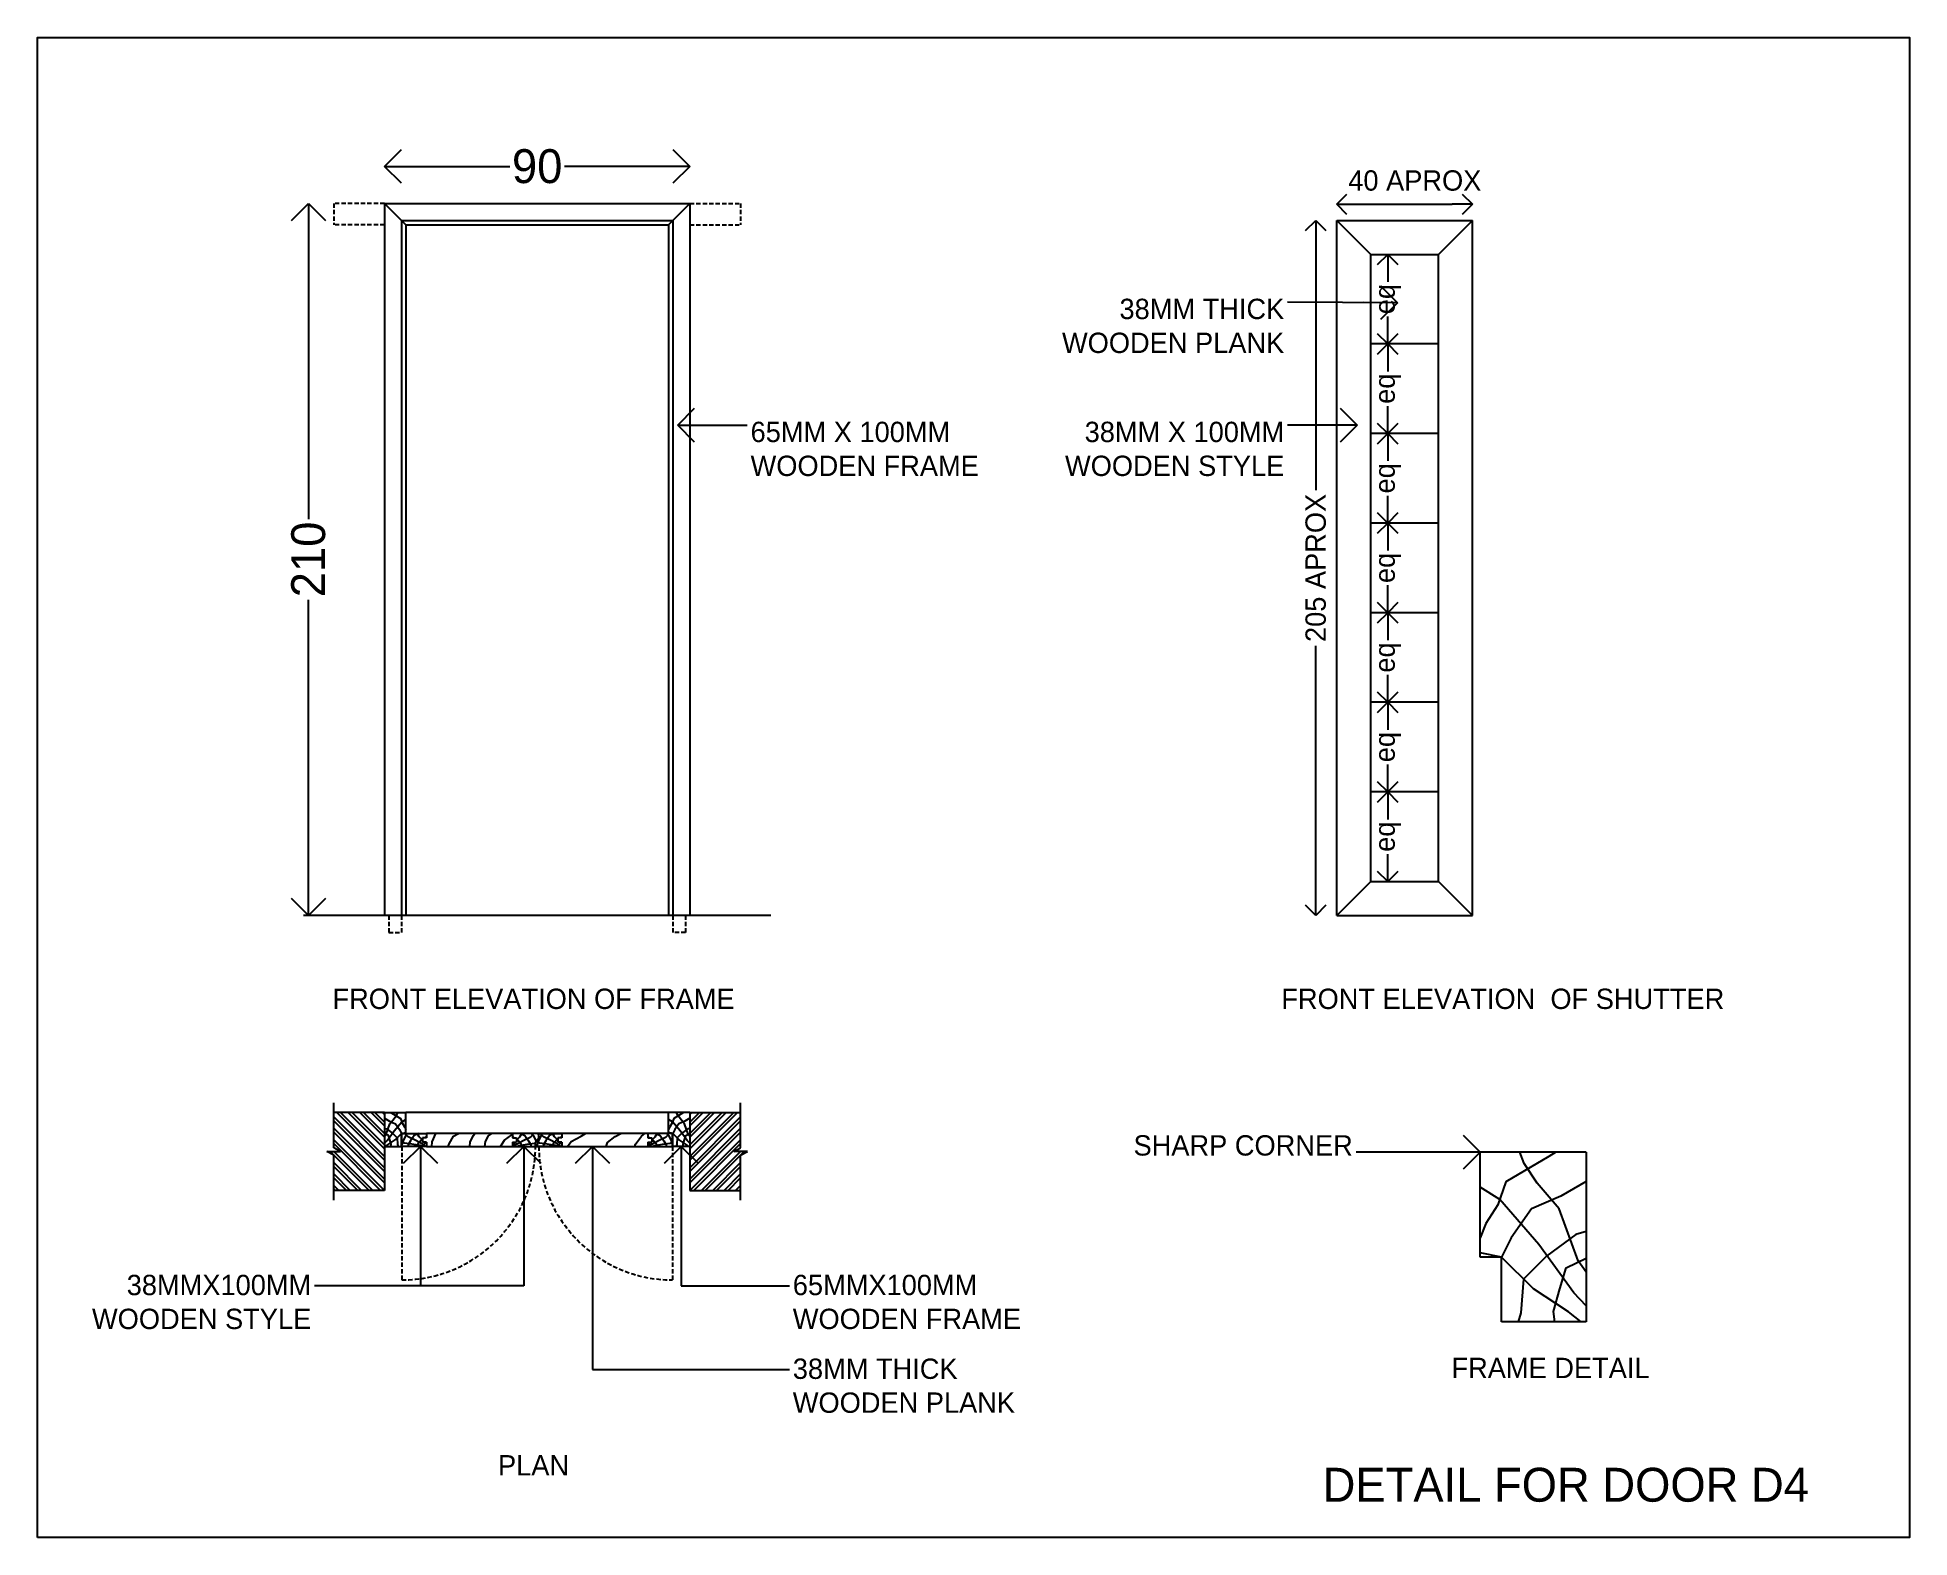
# Model space of a CAD drawing. Header units: metres. Extents: x -16 to 65907, y -5261 to 15511.
# Drawn here: x 36282 to 36834, y 8666 to 9108 of the extents above; entities that cross this region are included whole.
import ezdxf

# ---------------------------------------------------------------- set-up
doc = ezdxf.new("R2010")
doc.units = ezdxf.units.M
doc.header["$PDMODE"] = 67
doc.header["$PDSIZE"] = -5
doc.linetypes.add('DASHED', pattern=[19.049999999999997, 12.7, -6.35])
doc.layers.get('0').update_dxf_attribs({"color": 6})
for name, color, linetype in [('BC-FORMAT', 7, 'Continuous'), ('BC-GREYCOLOR', 8, 'Continuous'), ('BC-HATCH', 8, 'Continuous'), ('BC-JOINERY', 93, 'Continuous'), ('BC-TEXT', 7, 'Continuous'), ('BC-WHITECOLOR', 7, 'Continuous')]:
    doc.layers.add(name, color=color, linetype=linetype)
doc.styles.add('BC-1IN10-3', font='FreeSans.ttf', dxfattribs={"height": 6})
doc.styles.add('BC-1IN25-2', font='FreeSans.ttf', dxfattribs={"height": 10})
doc.styles.add('BC-1IN50-1', font='FreeSans.ttf', dxfattribs={"height": 10})
doc.dimstyles.new('BC-1IN10-3', dxfattribs={"dimtxt": 6, "dimasz": 6, "dimexe": 0.18, "dimexo": 0.0625, "dimgap": 1, "dimtad": 0, "dimtoh": 1, "dimzin": 12, "dimdsep": 46, "dimtxsty": 'BC-1IN10-3', "dimblk": 'OPEN90', "dimcen": 0.09, "dimse1": 1, "dimse2": 1, "dimclrd": 256, "dimclre": 256, "dimclrt": 7, "dimadec": 0, "dimazin": 0, "dimtfac": 1, "dimtdec": 1, "dimtofl": 0, "dimtmove": 1, "dimatfit": 3, "dimldrblk": 'OPEN90', "dimfxl": 1, "dimtolj": 1, "dimtzin": 0, "dimlwd": -3, "dimarcsym": 0})
doc.dimstyles.new('BC-1IN25-2', dxfattribs={"dimtxt": 10, "dimasz": 10, "dimexe": 0.18, "dimexo": 0.0625, "dimgap": 1, "dimtad": 0, "dimtoh": 1, "dimzin": 12, "dimdsep": 46, "dimtxsty": 'BC-1IN25-2', "dimblk": 'OPEN90', "dimcen": 0.09, "dimse1": 1, "dimse2": 1, "dimclrd": 256, "dimclre": 256, "dimclrt": 7, "dimadec": 0, "dimazin": 0, "dimtfac": 1, "dimtdec": 1, "dimtofl": 0, "dimtmove": 1, "dimatfit": 3, "dimldrblk": 'OPEN90', "dimfxl": 1, "dimtolj": 1, "dimtzin": 0, "dimlwd": -1, "dimarcsym": 0})

msp = doc.modelspace()

# ---------------------------------------------------------------- texts
at = {"layer": 'BC-TEXT', "color": 7, "char_height": 6, "style": 'BC-1IN10-3'}
for s, insert, width, attachment_point in [('{38MM THICK WOODEN PLANK }', (36649.84977780966, 9030.9540796596), 74.549987362916, 3), ('{65MM X 100MM WOODEN FRAME}', (36492.495160442, 8994.671467846012), 76.60857526722975, 1), ('{38MM X 100MM WOODEN STYLE}', (36649.84977780966, 8994.671467846112), 76.60857526722975, 3), ('{SHARP CORNER}', (36670.04787113394, 8784.21547572714), 61.7549510621984, 3), ('{38MMX100MM WOODEN STYLE}', (36362.94598788379, 8743.040471422626), 84.47936146201391, 3), ('{65MMX100MM WOODEN FRAME}', (36504.94023827487, 8743.040471422624), 84.47936146201522, 1), ('{38MM THICK WOODEN PLANK }', (36504.94023827488, 8718.33741657089), 84.47936146201391, 1)]:
    msp.add_mtext(s, dxfattribs=dict(at, insert=insert, width=width, attachment_point=attachment_point))
at = {"layer": 'BC-TEXT', "attachment_point": 5, "style": 'BC-1IN10-3'}
for s, insert, char_height, width in [('{\\pxqc;FRONT ELEVATION OF FRAME}', (36428.5073977275, 8824.411827048534), 6, 133.9242139362177), ('{\\pxqc;FRONT ELEVATION  OF SHUTTER}', (36714.28038228214, 8824.411827048534), 6, 133.924213936225), ('{\\pxqc;FRAME DETAIL}', (36728.36034730059, 8715.57476275941), 6, 133.924213936225), ('{\\pxqc;PLAN}', (36428.5073977275, 8686.854329633985), 6, 133.924213936225), ('{\\pxqc;DETAIL FOR DOOR D4}', (36732.86576479622, 8681.045798461853), 10, 258.4954414847816)]:
    msp.add_mtext(s, dxfattribs=dict(at, insert=insert, char_height=char_height, width=width))

# ---------------------------------------------------------------- blocks, each defined once
blk = doc.blocks.new('_OPEN90')
at = {"color": 0, "linetype": 'ByBlock'}
for p, q in [((0, 0), (-1, 0)), ((-0.5, 0.5), (0, 0)), ((0, 0), (-0.5, -0.5))]:
    blk.add_line(p, q, dxfattribs=at)
blk = doc.blocks.new('*D994')
at = {"layer": 'BC-WHITECOLOR', "lineweight": -3}
blk.add_line((36671.34159833731, 9058.826476733262), (36699.34159833731, 9058.826476733262), dxfattribs=at)
at = {"layer": 'Defpoints', "color": 0}
for p in [(36705.34159833731, 9058.826476733262), (36665.34159833731, 9054.05343673298), (36705.34159833731, 9054.05343673298)]:
    blk.add_point(p, dxfattribs=at)
at = {"layer": 'BC-WHITECOLOR', "lineweight": -3, "xscale": 6, "yscale": 6, "zscale": 6, "rotation": 180}
blk.add_blockref('_OPEN90', (36665.34159833731, 9058.826476733262), dxfattribs=at)
at = {"layer": 'BC-WHITECOLOR', "lineweight": -3, "xscale": 6, "yscale": 6, "zscale": 6}
blk.add_blockref('_OPEN90', (36705.34159833731, 9058.826476733262), dxfattribs=at)
at = {"layer": 'BC-WHITECOLOR', "color": 7, "insert": (36688.34159833731, 9065.794542576885), "char_height": 6, "attachment_point": 5, "style": 'BC-1IN10-3'}
blk.add_mtext('\\A1;{40 APROX}', dxfattribs=at)
blk = doc.blocks.new('*D995')
at = {"layer": 'BC-WHITECOLOR', "lineweight": -3}
for p, q in [((36659.13809266071, 9048.05343673298), (36659.13809266071, 8974.532860601292)), ((36659.13809266071, 8855.05343673298), (36659.13809266071, 8928.574012864672))]:
    blk.add_line(p, q, dxfattribs=at)
at = {"layer": 'Defpoints', "color": 0}
for p in [(36659.13809266071, 9054.05343673298), (36665.34159833731, 9054.05343673298), (36665.34159833731, 8849.05343673298)]:
    blk.add_point(p, dxfattribs=at)
at = {"layer": 'BC-WHITECOLOR', "lineweight": -3, "xscale": 6, "yscale": 6, "zscale": 6}
for p, rotation in [((36659.13809266071, 9054.05343673298), 90), ((36659.13809266071, 8849.05343673298), 270)]:
    blk.add_blockref('_OPEN90', p, dxfattribs=dict(at, rotation=rotation))
at = {"layer": 'BC-WHITECOLOR', "color": 7, "insert": (36659.13809266071, 8951.55343673298), "char_height": 6, "attachment_point": 5, "rotation": 90, "style": 'BC-1IN10-3'}
blk.add_mtext('\\A1;{205 APROX}', dxfattribs=at)
blk = doc.blocks.new('*D996')
at = {"layer": 'BC-WHITECOLOR', "lineweight": -3}
for p, q in [((36680.34159833731, 8879.482008161553), (36680.34159833731, 8877.391179237391)), ((36680.34159833731, 8865.05343673298), (36680.34159833731, 8867.144265657138))]:
    blk.add_line(p, q, dxfattribs=at)
at = {"layer": 'Defpoints', "color": 0}
for p in [(36680.34159833731, 8885.482008161553), (36680.34159833731, 8885.482008161553), (36670.34159833731, 8859.05343673298)]:
    blk.add_point(p, dxfattribs=at)
at = {"layer": 'BC-WHITECOLOR', "lineweight": -3, "xscale": 6, "yscale": 6, "zscale": 6}
for p, rotation in [((36680.34159833731, 8885.482008161553), 90), ((36680.34159833731, 8859.05343673298), 270)]:
    blk.add_blockref('_OPEN90', p, dxfattribs=dict(at, rotation=rotation))
at = {"layer": 'BC-WHITECOLOR', "color": 7, "insert": (36680.34159833731, 8872.267722447266), "char_height": 6, "attachment_point": 5, "rotation": 90, "style": 'BC-1IN10-3'}
blk.add_mtext('\\A1;{eq}', dxfattribs=at)
blk = doc.blocks.new('*D997')
at = {"layer": 'BC-WHITECOLOR', "lineweight": -3}
for p, q in [((36680.34159833731, 8905.910579590125), (36680.34159833731, 8903.819750665964)), ((36680.34159833731, 8891.482008161553), (36680.34159833731, 8893.57283708571))]:
    blk.add_line(p, q, dxfattribs=at)
at = {"layer": 'Defpoints', "color": 0}
for p in [(36680.34159833731, 8911.910579590125), (36680.34159833731, 8911.910579590125), (36680.34159833731, 8885.482008161553)]:
    blk.add_point(p, dxfattribs=at)
at = {"layer": 'BC-WHITECOLOR', "lineweight": -3, "xscale": 6, "yscale": 6, "zscale": 6}
for p, rotation in [((36680.34159833731, 8911.910579590125), 90), ((36680.34159833731, 8885.482008161553), 270)]:
    blk.add_blockref('_OPEN90', p, dxfattribs=dict(at, rotation=rotation))
at = {"layer": 'BC-WHITECOLOR', "color": 7, "insert": (36680.34159833731, 8898.696293875839), "char_height": 6, "attachment_point": 5, "rotation": 90, "style": 'BC-1IN10-3'}
blk.add_mtext('\\A1;{eq}', dxfattribs=at)
blk = doc.blocks.new('*D998')
at = {"layer": 'BC-WHITECOLOR', "lineweight": -3}
for p, q in [((36680.34159833731, 8932.339151018696), (36680.34159833731, 8930.248322094536)), ((36680.34159833731, 8917.910579590125), (36680.34159833731, 8920.001408514283))]:
    blk.add_line(p, q, dxfattribs=at)
at = {"layer": 'Defpoints', "color": 0}
for p in [(36680.34159833731, 8938.339151018696), (36680.34159833731, 8938.339151018696), (36680.34159833731, 8911.910579590125)]:
    blk.add_point(p, dxfattribs=at)
at = {"layer": 'BC-WHITECOLOR', "lineweight": -3, "xscale": 6, "yscale": 6, "zscale": 6}
for p, rotation in [((36680.34159833731, 8938.339151018696), 90), ((36680.34159833731, 8911.910579590125), 270)]:
    blk.add_blockref('_OPEN90', p, dxfattribs=dict(at, rotation=rotation))
at = {"layer": 'BC-WHITECOLOR', "color": 7, "insert": (36680.34159833731, 8925.12486530441), "char_height": 6, "attachment_point": 5, "rotation": 90, "style": 'BC-1IN10-3'}
blk.add_mtext('\\A1;{eq}', dxfattribs=at)
blk = doc.blocks.new('*D999')
at = {"layer": 'BC-WHITECOLOR', "lineweight": -3}
for p, q in [((36680.34159833731, 8958.767722447266), (36680.34159833731, 8956.676893523108)), ((36680.34159833731, 8944.339151018696), (36680.34159833731, 8946.429979942855))]:
    blk.add_line(p, q, dxfattribs=at)
at = {"layer": 'Defpoints', "color": 0}
for p in [(36680.34159833731, 8964.767722447266), (36680.34159833731, 8964.767722447266), (36680.34159833731, 8938.339151018696)]:
    blk.add_point(p, dxfattribs=at)
at = {"layer": 'BC-WHITECOLOR', "lineweight": -3, "xscale": 6, "yscale": 6, "zscale": 6}
for p, rotation in [((36680.34159833731, 8964.767722447266), 90), ((36680.34159833731, 8938.339151018696), 270)]:
    blk.add_blockref('_OPEN90', p, dxfattribs=dict(at, rotation=rotation))
at = {"layer": 'BC-WHITECOLOR', "color": 7, "insert": (36680.34159833731, 8951.553436732982), "char_height": 6, "attachment_point": 5, "rotation": 90, "style": 'BC-1IN10-3'}
blk.add_mtext('\\A1;{eq}', dxfattribs=at)
blk = doc.blocks.new('*D1000')
at = {"layer": 'BC-WHITECOLOR', "lineweight": -3}
for p, q in [((36680.34159833731, 8985.196293875839), (36680.34159833731, 8983.105464951681)), ((36680.34159833731, 8970.767722447266), (36680.34159833731, 8972.858551371428))]:
    blk.add_line(p, q, dxfattribs=at)
at = {"layer": 'Defpoints', "color": 0}
for p in [(36680.34159833731, 8991.196293875839), (36680.34159833731, 8991.196293875839), (36680.34159833731, 8964.767722447266)]:
    blk.add_point(p, dxfattribs=at)
at = {"layer": 'BC-WHITECOLOR', "lineweight": -3, "xscale": 6, "yscale": 6, "zscale": 6}
for p, rotation in [((36680.34159833731, 8991.196293875839), 90), ((36680.34159833731, 8964.767722447266), 270)]:
    blk.add_blockref('_OPEN90', p, dxfattribs=dict(at, rotation=rotation))
at = {"layer": 'BC-WHITECOLOR', "color": 7, "insert": (36680.34159833731, 8977.982008161553), "char_height": 6, "attachment_point": 5, "rotation": 90, "style": 'BC-1IN10-3'}
blk.add_mtext('\\A1;{eq}', dxfattribs=at)
blk = doc.blocks.new('*D1001')
at = {"layer": 'BC-WHITECOLOR', "lineweight": -3}
for p, q in [((36680.34159833731, 9011.62486530441), (36680.34159833731, 9009.53403638025)), ((36680.34159833731, 8997.196293875839), (36680.34159833731, 8999.287122799997))]:
    blk.add_line(p, q, dxfattribs=at)
at = {"layer": 'Defpoints', "color": 0}
for p in [(36680.34159833731, 9017.62486530441), (36680.34159833731, 9017.62486530441), (36680.34159833731, 8991.196293875839)]:
    blk.add_point(p, dxfattribs=at)
at = {"layer": 'BC-WHITECOLOR', "lineweight": -3, "xscale": 6, "yscale": 6, "zscale": 6}
for p, rotation in [((36680.34159833731, 9017.62486530441), 90), ((36680.34159833731, 8991.196293875839), 270)]:
    blk.add_blockref('_OPEN90', p, dxfattribs=dict(at, rotation=rotation))
at = {"layer": 'BC-WHITECOLOR', "color": 7, "insert": (36680.34159833731, 9004.410579590123), "char_height": 6, "attachment_point": 5, "rotation": 90, "style": 'BC-1IN10-3'}
blk.add_mtext('\\A1;{eq}', dxfattribs=at)
blk = doc.blocks.new('*D1002')
at = {"layer": 'BC-WHITECOLOR', "lineweight": -3}
for p, q in [((36680.34159833731, 9038.05343673298), (36680.34159833731, 9035.962607808822)), ((36680.34159833731, 9023.62486530441), (36680.34159833731, 9025.71569422857))]:
    blk.add_line(p, q, dxfattribs=at)
at = {"layer": 'Defpoints', "color": 0}
for p in [(36680.34159833731, 9044.05343673298), (36680.34159833731, 9044.05343673298), (36680.34159833731, 9017.62486530441)]:
    blk.add_point(p, dxfattribs=at)
at = {"layer": 'BC-WHITECOLOR', "lineweight": -3, "xscale": 6, "yscale": 6, "zscale": 6}
for p, rotation in [((36680.34159833731, 9044.05343673298), 90), ((36680.34159833731, 9017.62486530441), 270)]:
    blk.add_blockref('_OPEN90', p, dxfattribs=dict(at, rotation=rotation))
at = {"layer": 'BC-WHITECOLOR', "color": 7, "insert": (36680.34159833731, 9030.839151018696), "char_height": 6, "attachment_point": 5, "rotation": 90, "style": 'BC-1IN10-3'}
blk.add_mtext('\\A1;{eq}', dxfattribs=at)
blk = doc.blocks.new('*D1003')
at = {"layer": 'BC-HATCH', "color": 8, "lineweight": -3}
for p, q in [((36394.56861378267, 9069.998244441063), (36421.5384354562, 9069.998244441063)), ((36464.56861378267, 9069.998244441063), (36437.59879210914, 9069.998244441063))]:
    blk.add_line(p, q, dxfattribs=at)
at = {"layer": 'Defpoints', "color": 0}
for p in [(36474.56861378267, 9069.998244441063), (36384.56861378267, 9059.053436732978), (36474.56861378267, 9059.053436732982)]:
    blk.add_point(p, dxfattribs=at)
at = {"layer": 'BC-HATCH', "color": 8, "lineweight": -3, "xscale": 10, "yscale": 10, "zscale": 10, "rotation": 180}
blk.add_blockref('_OPEN90', (36384.56861378267, 9069.998244441063), dxfattribs=at)
at = {"layer": 'BC-HATCH', "color": 8, "lineweight": -3, "xscale": 10, "yscale": 10, "zscale": 10}
blk.add_blockref('_OPEN90', (36474.56861378267, 9069.998244441063), dxfattribs=at)
at = {"layer": 'BC-HATCH', "color": 7, "insert": (36429.56861378267, 9069.998244441063), "char_height": 10, "attachment_point": 5, "style": 'BC-1IN50-1'}
blk.add_mtext('\\A1;90', dxfattribs=at)
blk = doc.blocks.new('*D1004')
at = {"layer": 'BC-HATCH', "color": 8, "lineweight": -3}
for p, q in [((36362.11514436724, 9049.053436732978), (36362.11514436724, 8965.924492974405)), ((36362.11514436724, 8859.05343673298), (36362.11514436724, 8942.182380491551))]:
    blk.add_line(p, q, dxfattribs=at)
at = {"layer": 'Defpoints', "color": 0}
for p in [(36384.56861378267, 9059.053436732978), (36362.11514436724, 8849.05343673298), (36384.56861378267, 8849.05343673298)]:
    blk.add_point(p, dxfattribs=at)
at = {"layer": 'BC-HATCH', "color": 8, "lineweight": -3, "xscale": 10, "yscale": 10, "zscale": 10}
for p, rotation in [((36362.11514436724, 9059.053436732978), 90), ((36362.11514436724, 8849.05343673298), 270)]:
    blk.add_blockref('_OPEN90', p, dxfattribs=dict(at, rotation=rotation))
at = {"layer": 'BC-HATCH', "color": 7, "insert": (36362.11514436724, 8954.053436732978), "char_height": 10, "attachment_point": 5, "rotation": 90, "style": 'BC-1IN50-1'}
blk.add_mtext('\\A1;210', dxfattribs=at)

# ---------------------------------------------------------------- dimensions: what is measured, and where the dimension line sits
at = {"layer": 'BC-HATCH'}
dim = msp.add_linear_dim(base=(36474.56861378267, 9069.998244441063), p1=(36384.56861378267, 9059.053436732978), p2=(36474.56861378267, 9059.053436732982), dimstyle='BC-1IN10-3', override={"dimtxt": 10, "dimasz": 10, "dimtoh": 0, "dimdec": 1, "dimlfac": 1, "dimtxsty": 'BC-1IN50-1', "dimclrd": 8, "dimtdec": 0}, dxfattribs=at)
dim.commit()
dim.dimension.update_dxf_attribs({"geometry": '*D1003', "text_midpoint": (36429.56861378267, 9069.998244441063)})
dim = msp.add_linear_dim(base=(36362.11514436724, 8849.05343673298), p1=(36384.56861378267, 9059.053436732978), p2=(36384.56861378267, 8849.05343673298), angle=90, dimstyle='BC-1IN10-3', override={"dimtxt": 10, "dimasz": 10, "dimtoh": 0, "dimdec": 1, "dimlfac": 1, "dimtxsty": 'BC-1IN50-1', "dimclrd": 8, "dimtdec": 0}, dxfattribs=at)
dim.commit()
dim.dimension.update_dxf_attribs({"geometry": '*D1004', "text_midpoint": (36362.11514436724, 8954.053436732978)})
at = {"layer": 'BC-WHITECOLOR'}
dim = msp.add_linear_dim(base=(36705.34159833731, 9058.826476733262), p1=(36665.34159833731, 9054.05343673298), p2=(36705.34159833731, 9054.05343673298), text='{<> APROX}', dimstyle='BC-1IN10-3', dxfattribs=at)
dim.commit()
dim.dimension.update_dxf_attribs({"geometry": '*D994', "text_midpoint": (36688.34159833731, 9065.794542576885)})
for base, p1, p2, text, picture, middle in [((36659.13809266071, 9054.05343673298), (36665.34159833731, 8849.05343673298), (36665.34159833731, 9054.05343673298), '{<> APROX}', '*D995', (36659.13809266071, 8951.55343673298)), ((36680.34159833731, 9044.05343673298), (36680.34159833731, 9017.62486530441), (36680.34159833731, 9044.05343673298), '{eq}', '*D1002', (36680.34159833731, 9030.839151018696)), ((36680.34159833731, 9017.62486530441), (36680.34159833731, 8991.196293875839), (36680.34159833731, 9017.62486530441), '{eq}', '*D1001', (36680.34159833731, 9004.410579590123)), ((36680.34159833731, 8991.196293875839), (36680.34159833731, 8964.767722447266), (36680.34159833731, 8991.196293875839), '{eq}', '*D1000', (36680.34159833731, 8977.982008161553)), ((36680.34159833731, 8964.767722447266), (36680.34159833731, 8938.339151018696), (36680.34159833731, 8964.767722447266), '{eq}', '*D999', (36680.34159833731, 8951.553436732982)), ((36680.34159833731, 8938.339151018696), (36680.34159833731, 8911.910579590125), (36680.34159833731, 8938.339151018696), '{eq}', '*D998', (36680.34159833731, 8925.12486530441)), ((36680.34159833731, 8911.910579590125), (36680.34159833731, 8885.482008161553), (36680.34159833731, 8911.910579590125), '{eq}', '*D997', (36680.34159833731, 8898.696293875839)), ((36680.34159833731, 8885.482008161553), (36670.34159833731, 8859.05343673298), (36680.34159833731, 8885.482008161553), '{eq}', '*D996', (36680.34159833731, 8872.267722447266))]:
    dim = msp.add_linear_dim(base=base, p1=p1, p2=p2, angle=90, text=text, dimstyle='BC-1IN10-3', dxfattribs=at)
    dim.commit()
    dim.dimension.update_dxf_attribs({"geometry": picture, "text_midpoint": middle})

# ---------------------------------------------------------------- hatches: boundary and pattern name
at = {"layer": 'BC-GREYCOLOR'}
h = msp.add_hatch(dxfattribs=at)
h.set_pattern_fill('ANSI32', color=256, scale=0.25, angle=180, style=0)
h.set_pattern_definition([(135, (70474.99090478905, 21.98809101894949), (1.683798022700466, 1.683798022700467), []), (135, (70473.86837228906, 21.98809101894949), (1.683798022700466, 1.683798022700467), [])])
h.paths.add_polyline_path([(36369.56861378267, 8780.496840793096), (36369.56861378267, 8790.929622691561), (36384.56861378267, 8790.929622691561), (36384.56861378267, 8778.429622691561), (36384.56861378267, 8767.929622691561), (36369.56861378267, 8767.929622691561), (36369.56861378267, 8778.362404590029), (36367.54844410349, 8779.429622691561), (36371.58878346185, 8779.429622691561)])
h = msp.add_hatch(dxfattribs=at)
h.set_pattern_fill('ANSI32', color=256, scale=0.25, style=0)
h.set_pattern_definition([(45, (2384.146322776287, 21.98809101894949), (-1.683798022700466, 1.683798022700467), []), (45, (2385.268855276287, 21.98809101894949), (-1.683798022700466, 1.683798022700467), [])])
h.paths.add_polyline_path([(36489.56861378267, 8780.496840793096), (36489.56861378267, 8790.929622691561), (36474.56861378267, 8790.929622691561), (36474.56861378267, 8778.429622691561), (36474.56861378267, 8767.929622691561), (36489.56861378267, 8767.929622691561), (36489.56861378267, 8778.362404590029), (36491.58878346185, 8779.429622691561), (36487.54844410349, 8779.429622691561)])

# ---------------------------------------------------------------- linework, layer by layer
at = {"layer": 'BC-FORMAT'}
for p, q in [((36665.34159833731, 8849.05343673298), (36665.34159833731, 9054.05343673298)), ((36665.34159833731, 9054.05343673298), (36705.34159833731, 9054.05343673298)), ((36705.34159833731, 8849.05343673298), (36705.34159833731, 9054.05343673298)), ((36675.34159833731, 9044.05343673298), (36695.34159833731, 9044.05343673298)), ((36675.34159833731, 8859.05343673298), (36675.34159833731, 9044.05343673298)), ((36695.34159833731, 8859.05343673298), (36695.34159833731, 9044.05343673298)), ((36675.34159833731, 8859.05343673298), (36695.34159833731, 8859.05343673298)), ((36665.34159833731, 8849.05343673298), (36705.34159833731, 8849.05343673298))]:
    msp.add_line(p, q, dxfattribs=at)
at = {"layer": 'BC-GREYCOLOR', "linetype": 'DASHED', "ltscale": 0.1}
for p, q in [((36369.56861378267, 9059.053436732982), (36369.56861378267, 9052.803436732982)), ((36384.56861378267, 9059.053436732978), (36369.56861378267, 9059.053436732982)), ((36474.56861378267, 9059.053436732982), (36489.56861378267, 9059.053436732982)), ((36489.56861378267, 9059.053436732982), (36489.56861378267, 9052.803436732982)), ((36384.56861378267, 9052.803436732978), (36369.56861378267, 9052.803436732982)), ((36474.56861378267, 9052.803436732982), (36489.56861378267, 9052.803436732982)), ((36385.81861378275, 8849.05343673296), (36385.81861378275, 8844.05343673296)), ((36389.56861378275, 8849.053436732962), (36389.56861378275, 8844.053436732962)), ((36469.56861378267, 8849.05343673298), (36469.56861378267, 8844.05343673298)), ((36473.31861378267, 8849.05343673298), (36473.31861378267, 8844.05343673298)), ((36385.81861378275, 8844.05343673296), (36389.56861378275, 8844.053436732962)), ((36473.31861378267, 8844.05343673298), (36469.56861378267, 8844.05343673298)), ((36389.66861378267, 8780.929622691563), (36389.66861378268, 8741.529622691562)), ((36469.46861378267, 8780.929622691563), (36469.46861378266, 8741.529622691562))]:
    msp.add_line(p, q, dxfattribs=at)
for centre, start, end in [((36389.66861378267, 8780.92962269156), 270.0000000000211, 2.645188218329763e-12), ((36469.46861378267, 8780.92962269156), 179.9999999999974, 269.9999999999788)]:
    msp.add_arc(centre, 39.39999999999782, start, end, dxfattribs=at)
at = {"layer": 'BC-HATCH'}
for p, q in [((36390.81861378267, 9052.803436732978), (36384.56861378267, 9059.053436732978)), ((36468.31861378267, 9052.803436732982), (36474.56861378267, 9059.053436732982)), ((36389.56861378267, 9054.053436732978), (36469.56861378267, 9054.053436732982)), ((36389.56861378267, 9054.053436732978), (36389.56861378267, 8849.05343673298)), ((36469.56861378267, 9054.053436732982), (36469.56861378267, 8849.05343673298)), ((36468.31861378267, 8790.929622691563), (36390.81861378267, 8790.929622691563))]:
    msp.add_line(p, q, dxfattribs=at)
for points in [[(36384.56861378267, 8783.860038251478), (36385.04586425686, 8784.516257653491), (36386.15106022248, 8787.583176458085), (36387.44966548208, 8789.102820910814), (36388.22330265801, 8790.263276674714), (36388.46879855896, 8790.929622691563)], [(36384.56861378267, 8789.207495541135), (36386.06817052506, 8788.329183734879), (36387.78122427177, 8787.583176458085), (36388.99693983395, 8785.870122711376), (36389.56861378267, 8784.729622691562)], [(36384.56861378267, 8781.857304878302), (36385.29453334912, 8782.637424511937), (36387.36677578466, 8785.483304123409), (36389.66005741333, 8788.135774440896), (36390.81861378267, 8788.859872171737)], [(36386.35916757594, 8790.929622691563), (36386.75891800357, 8790.67772516182), (36389.30086872449, 8789.185710608235), (36389.77057700988, 8787.83184555035), (36390.48961750513, 8786.730407251016), (36390.81861378267, 8785.87730591509)], [(36472.7780599894, 8790.929622691563), (36472.37830956177, 8790.67772516182), (36469.83635884085, 8789.185710608235), (36469.36665055546, 8787.83184555035), (36468.64761006022, 8786.730407251016), (36468.31861378267, 8785.87730591509)], [(36474.56861378267, 8781.857304878302), (36473.84269421622, 8782.637424511937), (36471.77045178068, 8785.483304123409), (36469.47717015201, 8788.135774440896), (36468.31861378267, 8788.859872171737)], [(36474.56861378267, 8789.207495541135), (36473.06905704028, 8788.329183734879), (36471.35600329357, 8787.583176458085), (36470.14028773139, 8785.870122711376), (36469.56861378267, 8784.729622691562)], [(36474.56861378267, 8783.860038251478), (36474.09136330848, 8784.516257653491), (36472.98616734286, 8787.583176458085), (36471.68756208326, 8789.102820910814), (36470.91392490733, 8790.263276674714), (36470.66842900638, 8790.929622691563)], [(36384.56861378267, 8786.24587273718), (36385.18401375257, 8786.063532005359), (36386.88656289551, 8784.82381175564), (36388.25564382717, 8783.435158419497), (36388.416711952, 8781.449338848897), (36388.56829583122, 8780.929622691563)], [(36386.40729328032, 8780.929622691563), (36386.48261901217, 8781.532228546317), (36386.12343032334, 8782.85846370506), (36385.73661173537, 8784.101809166385), (36384.56861378267, 8784.679622691563)], [(36384.85185167044, 8780.929622691563), (36385.59846223967, 8781.504598647178), (36387.67070467521, 8782.85846370506), (36389.56861378267, 8784.729622691562), (36390.81861378267, 8784.981865138152)], [(36391.37847417342, 8784.679622691561), (36390.89094627383, 8784.177208443893), (36390.12703482239, 8782.86158316642), (36389.66861378267, 8781.447580241074)], [(36396.7702712256, 8780.929622691563), (36395.78563816637, 8781.545957888944), (36393.80512699598, 8782.6918250661), (36391.51339264167, 8783.766959701454), (36390.67374269076, 8784.679622691565)], [(36394.5525243237, 8784.679622691563), (36393.32414571174, 8784.148915427173), (36392.2065715513, 8782.53621347414), (36391.65485772527, 8781.616690430745), (36391.47036731382, 8780.929622691563)], [(36395.71861378266, 8783.058592675461), (36395.41782894901, 8782.904022691499), (36394.21537573841, 8781.404492805346), (36394.04982468957, 8780.929622691563)], [(36395.71861378266, 8782.870272995176), (36394.75294305609, 8783.724520176374), (36394.15049377728, 8784.679622691565)], [(36396.96861378266, 8783.700953786572), (36396.44061813832, 8783.429622691563)], [(36398.47428300387, 8780.929622691563), (36398.62596232545, 8782.279568653683), (36399.63931847478, 8784.679622691563)], [(36403.34796831293, 8780.929622691563), (36403.59069090613, 8781.679856161461), (36404.92901414575, 8783.924785466626), (36406.36060198614, 8784.679622691563)], [(36409.71999695314, 8780.929622691563), (36409.8389071403, 8782.237634750358), (36410.80595361022, 8784.171727690193), (36411.22551904614, 8784.679622691563)], [(36414.11965724138, 8780.929622691563), (36414.37790037612, 8782.37578424606), (36415.26205714861, 8784.00594829535), (36416.23149103585, 8784.679622691565)], [(36418.78814891106, 8780.929622691565), (36419.95851922366, 8782.71597737923), (36422.07393337661, 8784.356502640696), (36422.26861378267, 8784.459250632786)], [(36422.26861378267, 8783.700953786572), (36422.79660942702, 8783.429622691563)], [(36422.46695633974, 8780.929622691563), (36423.45158939897, 8781.545957888944), (36425.43210056936, 8782.6918250661), (36427.72383492367, 8783.766959701454), (36428.56348487458, 8784.679622691565)], [(36423.51861378267, 8782.870272995176), (36424.48428450925, 8783.724520176374), (36425.08673378806, 8784.679622691565)], [(36423.51861378267, 8783.058592675461), (36423.81939861633, 8782.904022691499), (36425.02185182692, 8781.404492805346), (36425.18740287577, 8780.929622691563)], [(36424.68470324164, 8784.679622691563), (36425.9130818536, 8784.148915427173), (36427.03065601404, 8782.53621347414), (36427.58236984007, 8781.616690430745), (36427.76686025152, 8780.929622691563)], [(36427.85875339192, 8784.679622691561), (36428.34628129151, 8784.177208443893), (36429.11019274295, 8782.86158316642), (36429.2555349395, 8782.413274137605)], [(36435.55891902243, 8780.929622691565), (36434.90758020657, 8781.206441688306), (36432.53096680211, 8781.602543922385), (36430.25337895616, 8781.857181072863), (36429.20388762091, 8782.34871498937)], [(36431.27847417342, 8784.679622691561), (36430.79094627383, 8784.177208443893), (36430.02703482239, 8782.86158316642), (36429.4006914721, 8780.929622691561)], [(36436.6702712256, 8780.929622691563), (36435.68563816637, 8781.545957888944), (36433.70512699598, 8782.6918250661), (36431.41339264167, 8783.766959701454), (36430.57374269077, 8784.679622691565)], [(36434.4525243237, 8784.679622691563), (36433.22414571174, 8784.148915427173), (36432.1065715513, 8782.53621347414), (36431.55485772527, 8781.616690430745), (36431.37036731382, 8780.929622691563)], [(36435.61861378267, 8783.058592675461), (36435.31782894901, 8782.904022691499), (36434.11537573842, 8781.404492805346), (36433.94982468957, 8780.929622691563)], [(36435.61861378267, 8782.870272995176), (36434.65294305609, 8783.724520176374), (36434.05049377728, 8784.679622691565)], [(36436.86861378267, 8783.700953786572), (36436.34061813833, 8783.429622691563)], [(36438.50127428779, 8780.929622691563), (36439.55847892645, 8782.41377535738), (36442.58049914494, 8783.924785466626), (36443.77565808442, 8784.679622691561)], [(36449.89196009372, 8780.929622691563), (36450.35140827821, 8782.025229900717), (36452.55316586597, 8783.838442031813), (36454.23552718547, 8784.679622691563)], [(36458.34186398176, 8780.929622691563), (36458.59720630295, 8781.593512726648), (36460.36724671664, 8783.967957184033), (36461.32431412332, 8784.679622691563)], [(36462.16861378268, 8783.700953786572), (36462.69660942702, 8783.429622691563)], [(36462.36695633974, 8780.929622691563), (36463.35158939898, 8781.545957888944), (36465.33210056937, 8782.6918250661), (36467.62383492367, 8783.766959701454), (36468.46348487458, 8784.679622691565)], [(36463.41861378268, 8782.870272995176), (36464.38428450925, 8783.724520176374), (36464.98673378806, 8784.679622691565)], [(36463.41861378268, 8783.058592675461), (36463.71939861633, 8782.904022691499), (36464.92185182693, 8781.404492805346), (36465.08740287577, 8780.929622691563)], [(36464.58470324164, 8784.679622691563), (36465.8130818536, 8784.148915427173), (36466.93065601404, 8782.53621347414), (36467.48236984007, 8781.616690430745), (36467.66686025152, 8780.929622691563)], [(36467.75875339192, 8784.679622691561), (36468.24628129151, 8784.177208443893), (36469.01019274295, 8782.86158316642), (36469.46861378267, 8781.447580241074)], [(36474.2853758949, 8780.929622691563), (36473.53876532567, 8781.504598647178), (36471.46652289014, 8782.85846370506), (36469.56861378267, 8784.729622691562), (36468.31861378267, 8784.981865138152)], [(36474.56861378267, 8786.24587273718), (36473.95321381278, 8786.063532005359), (36472.25066466983, 8784.82381175564), (36470.88158373817, 8783.435158419497), (36470.72051561334, 8781.449338848897), (36470.56893173412, 8780.929622691563)], [(36472.72993428502, 8780.929622691563), (36472.65460855317, 8781.532228546317), (36473.013797242, 8782.85846370506), (36473.40061582997, 8784.101809166385), (36474.56861378267, 8784.679622691563)], [(36395.65891902243, 8780.929622691565), (36395.00758020657, 8781.206441688306), (36392.63096680211, 8781.602543922385), (36390.35337895616, 8781.857181072863), (36389.66861378267, 8782.177893875634)], [(36395.95541884456, 8780.929622691565), (36396.30905897568, 8781.687422972544), (36396.93309790516, 8782.179622691565)], [(36396.96861378266, 8781.722113424892), (36396.4827073891, 8782.179622691561)], [(36422.26861378267, 8781.722113424892), (36422.75452017624, 8782.179622691561)], [(36423.28180872078, 8780.929622691565), (36422.92816858966, 8781.687422972544), (36422.30412966018, 8782.179622691565)], [(36423.57830854291, 8780.929622691565), (36424.22964735877, 8781.206441688306), (36426.60626076323, 8781.602543922385), (36428.88384860918, 8781.857181072863), (36429.06861378267, 8781.943716660444)], [(36435.85541884456, 8780.929622691565), (36436.20905897568, 8781.687422972544), (36436.83309790516, 8782.179622691565)], [(36436.86861378267, 8781.722113424892), (36436.3827073891, 8782.179622691561)], [(36462.16861378268, 8781.722113424892), (36462.65452017624, 8782.179622691561)], [(36463.18180872078, 8780.929622691565), (36462.82816858966, 8781.687422972544), (36462.20412966018, 8782.179622691565)], [(36463.47830854291, 8780.929622691565), (36464.12964735877, 8781.206441688306), (36466.50626076324, 8781.602543922385), (36468.78384860919, 8781.857181072863), (36469.46861378267, 8782.177893875634)], [(36729.90170536138, 8779.21547572714), (36727.90295322321, 8777.955988078427), (36715.1931996186, 8770.4959153105), (36712.84465819164, 8763.726590021075), (36709.24945571544, 8758.2193985244), (36707.6044743277, 8753.95389184477)], [(36738.8544743277, 8743.867553526708), (36736.46822195675, 8747.148650536777), (36730.94224212866, 8762.483244559748), (36724.44921583065, 8770.081466823385), (36720.58102995099, 8775.883745642894), (36719.35355044625, 8779.21547572714)], [(36738.8544743277, 8733.853886660834), (36735.22487649546, 8737.754484829004), (36724.86366431776, 8751.983882886363), (36713.39725617442, 8765.2462344738), (36707.6044743277, 8768.866723128003)], [(36738.8544743277, 8770.604839974998), (36731.35669061576, 8766.213280943715), (36722.79142188223, 8762.483244559748), (36716.7128440713, 8753.917975826202), (36713.8544743277, 8748.215475727133)], [(36738.8544743277, 8755.796725955215), (36735.77747447824, 8754.885022296117), (36727.26472876352, 8748.686421047516), (36720.4193241052, 8741.743154366812), (36719.61398348107, 8731.814056513807), (36718.85606408495, 8729.21547572714)], [(36737.43828488886, 8729.21547572714), (36733.7052320427, 8732.090355505212), (36723.34401986504, 8738.859680794621), (36713.8544743277, 8748.215475727133), (36707.6044743277, 8749.476687960085)], [(36729.66107683943, 8729.21547572714), (36729.28444818023, 8732.228505000907), (36731.08039162436, 8738.859680794621), (36733.01448456419, 8745.076408101244), (36738.8544743277, 8747.96547572714)]]:
    msp.add_lwpolyline(points, dxfattribs=at)
at = {"layer": 'BC-JOINERY'}
for p, q in [((36384.56861378267, 8790.929622691563), (36384.56861378267, 8778.429622691563)), ((36384.56861378267, 8790.929622691563), (36390.81861378267, 8790.929622691563)), ((36390.81861378267, 8784.729622691562), (36390.81861378267, 8790.929622691563)), ((36468.31861378267, 8784.729622691562), (36468.31861378267, 8790.929622691563)), ((36474.56861378267, 8790.929622691563), (36468.31861378267, 8790.929622691563)), ((36474.56861378267, 8790.929622691563), (36474.56861378267, 8778.429622691563)), ((36389.56861378267, 8784.729622691562), (36390.81861378267, 8784.729622691562)), ((36389.56861378267, 8780.929622691563), (36389.56861378267, 8784.729622691562)), ((36396.96861378266, 8783.429622691563), (36395.71861378266, 8783.429622691563)), ((36395.71861378266, 8783.429622691563), (36395.71861378266, 8782.179622691563)), ((36462.16861378268, 8784.679622691563), (36396.96861378266, 8784.679622691563)), ((36429.56861378267, 8784.679622691563), (36422.26861378267, 8784.679622691563)), ((36422.26861378267, 8784.679622691563), (36422.26861378267, 8783.429622691563)), ((36422.26861378267, 8783.429622691563), (36423.51861378267, 8783.429622691563)), ((36423.51861378267, 8783.429622691563), (36423.51861378267, 8782.179622691563)), ((36429.06861378267, 8782.179622691563), (36430.06861378267, 8783.429622691563)), ((36429.56861378267, 8784.679622691563), (36436.86861378267, 8784.679622691563)), ((36430.06861378267, 8783.429622691563), (36430.06861378267, 8784.679622691563)), ((36435.61861378267, 8783.429622691563), (36435.61861378267, 8782.179622691563)), ((36436.86861378267, 8783.429622691563), (36435.61861378267, 8783.429622691563)), ((36436.86861378267, 8784.679622691563), (36436.86861378267, 8783.429622691563)), ((36462.16861378268, 8783.429622691563), (36463.41861378268, 8783.429622691563)), ((36463.41861378268, 8783.429622691563), (36463.41861378268, 8782.179622691563)), ((36469.56861378267, 8784.729622691562), (36468.31861378267, 8784.729622691562)), ((36469.56861378267, 8780.929622691563), (36469.56861378267, 8784.729622691562)), ((36384.56861378267, 8780.929622691563), (36389.56861378267, 8780.929622691563)), ((36396.96861378266, 8782.179622691563), (36395.71861378266, 8782.179622691563)), ((36396.96861378266, 8780.929622691563), (36462.16861378268, 8780.929622691563)), ((36422.26861378267, 8782.179622691563), (36423.51861378267, 8782.179622691563)), ((36422.26861378267, 8782.179622691563), (36422.26861378267, 8780.929622691563)), ((36422.26861378267, 8780.929622691563), (36429.06861378267, 8780.929622691563)), ((36429.06861378267, 8780.929622691563), (36429.06861378267, 8782.179622691563)), ((36436.86861378267, 8780.929622691563), (36429.06861378267, 8780.929622691563)), ((36436.86861378267, 8782.179622691563), (36435.61861378267, 8782.179622691563)), ((36436.86861378267, 8782.179622691563), (36436.86861378267, 8780.929622691563)), ((36462.16861378268, 8782.179622691563), (36463.41861378268, 8782.179622691563)), ((36474.56861378267, 8780.929622691563), (36469.56861378267, 8780.929622691563)), ((36707.6044743277, 8748.215475727133), (36707.6044743277, 8779.21547572714)), ((36738.8544743277, 8779.21547572714), (36707.6044743277, 8779.21547572714)), ((36738.8544743277, 8779.21547572714), (36738.8544743277, 8729.21547572714)), ((36713.8544743277, 8748.215475727133), (36707.6044743277, 8748.215475727133)), ((36713.8544743277, 8729.21547572714), (36713.8544743277, 8748.215475727133)), ((36738.8544743277, 8729.21547572714), (36713.8544743277, 8729.21547572714))]:
    msp.add_line(p, q, dxfattribs=at)
for points in [[(36396.96861378266, 8782.179622691563), (36396.96861378266, 8780.929622691563), (36389.66861378267, 8780.929622691563), (36389.66861378267, 8784.679622691563), (36396.96861378266, 8784.679622691563), (36396.96861378266, 8783.429622691563)], [(36462.16861378268, 8782.179622691563), (36462.16861378268, 8780.929622691563), (36469.46861378267, 8780.929622691563), (36469.46861378267, 8784.679622691563), (36462.16861378268, 8784.679622691563), (36462.16861378268, 8783.429622691563)]]:
    msp.add_lwpolyline(points, dxfattribs=at)
at = {"layer": 'BC-WHITECOLOR'}
for p, q in [((36384.56861378267, 9059.053436732978), (36474.56861378267, 9059.053436732982)), ((36384.56861378267, 9059.053436732978), (36384.56861378267, 8849.05343673298)), ((36474.56861378267, 9059.053436732982), (36474.56861378267, 8849.05343673298)), ((36390.81861378267, 9052.803436732978), (36390.81861378267, 8849.05343673298)), ((36390.81861378267, 9052.803436732978), (36468.31861378267, 9052.803436732982)), ((36468.31861378267, 9052.803436732982), (36468.31861378267, 8849.05343673298)), ((36675.34159833731, 9044.05343673298), (36665.34159833731, 9054.05343673298)), ((36695.34159833731, 9044.05343673298), (36705.34159833731, 9054.05343673298)), ((36695.34159833731, 9017.62486530441), (36675.34159833731, 9017.62486530441)), ((36695.34159833731, 8991.196293875839), (36675.34159833731, 8991.196293875839)), ((36695.34159833731, 8964.767722447266), (36675.34159833731, 8964.767722447266)), ((36695.34159833731, 8938.339151018696), (36675.34159833731, 8938.339151018696)), ((36695.34159833731, 8911.910579590125), (36675.34159833731, 8911.910579590125)), ((36695.34159833731, 8885.482008161553), (36675.34159833731, 8885.482008161553)), ((36675.34159833731, 8859.05343673298), (36665.34159833731, 8849.05343673298)), ((36695.34159833731, 8859.05343673298), (36705.34159833731, 8849.05343673298)), ((36498.44859960634, 8849.05343673298), (36360.688627959, 8849.05343673298)), ((36369.56861378267, 8780.496840793096), (36369.56861378267, 8793.804622691563)), ((36489.56861378267, 8780.496840793096), (36489.56861378267, 8793.804622691563)), ((36384.56861378267, 8790.929622691563), (36369.56861378267, 8790.929622691563)), ((36384.56861378267, 8790.929622691563), (36384.56861378267, 8767.929622691563)), ((36474.56861378267, 8790.929622691563), (36489.56861378267, 8790.929622691563)), ((36474.56861378267, 8790.929622691563), (36474.56861378267, 8767.929622691563)), ((36367.54844410349, 8779.429622691563), (36371.58878346185, 8779.429622691563)), ((36369.56861378267, 8778.36240459003), (36367.54844410349, 8779.429622691563)), ((36371.58878346185, 8779.429622691563), (36369.56861378267, 8780.496840793096)), ((36369.56861378267, 8765.054622691563), (36369.56861378267, 8778.36240459003)), ((36487.54844410349, 8779.429622691563), (36489.56861378267, 8780.496840793096)), ((36491.58878346185, 8779.429622691563), (36487.54844410349, 8779.429622691563)), ((36489.56861378267, 8778.36240459003), (36491.58878346185, 8779.429622691563)), ((36489.56861378267, 8765.054622691563), (36489.56861378267, 8778.36240459003)), ((36384.56861378267, 8767.929622691563), (36369.56861378267, 8767.929622691563)), ((36474.56861378267, 8767.929622691563), (36489.56861378267, 8767.929622691563))]:
    msp.add_line(p, q, dxfattribs=at)
at = {"layer": 'Defpoints'}
msp.add_lwpolyline([(36282.22070631193, 8665.534767288547), (36282.22070631193, 9108.034767288547), (36834.22070631193, 9108.034767288547), (36834.22070631193, 8665.534767288547)], close=True, dxfattribs=at)

msp.set_redraw_order([(e.dxf.handle, doc.entitydb.next_handle()) for e in msp.query("TEXT MTEXT ATTDEF DIMENSION ARC_DIMENSION")])  # texts and dimensions are drawn at this point

# ---------------------------------------------------------------- leaders
at = {"layer": 'BC-WHITECOLOR', "annotation_type": 0, "has_hookline": 1, "hookline_direction": 1}
for points, text_width in [([(36683.24355580819, 9029.75181351969), (36650.84977780966, 9029.9540796596)], 66.46090534979423), ([(36671.34027692602, 8993.671467846112), (36650.84977780966, 8993.671467846112)], 65.38271604938272), ([(36707.6044743277, 8779.21547572714), (36671.04787113394, 8779.21547572714)], 34.49382716049383)]:
    msp.add_leader(points, dimstyle='BC-1IN25-2', dxfattribs=dict(at, text_width=text_width))
at = {"layer": 'BC-WHITECOLOR', "annotation_type": 0, "has_hookline": 1, "hookline_direction": 0, "text_width": 67.68724279835392, "horizontal_direction": (1, 1.067001074653306e-12, 0)}
msp.add_leader([(36471.00466132564, 8993.671467845988), (36491.495160442, 8993.67146784601)], dimstyle='BC-1IN25-2', dxfattribs=at)
at = {"layer": 'BC-WHITECOLOR'}
for points in [[(36395.13827836757, 8780.929622691563), (36395.13827836757, 8739.819294767969), (36363.94598788379, 8739.819294767969)], [(36425.66861378268, 8780.929622691563), (36425.66861378268, 8739.819294767969), (36395.13827836757, 8739.819294767969)], [(36445.89757609655, 8780.929622691563), (36445.89757609655, 8715.116239916235), (36503.94023827488, 8715.116239916235)], [(36472.06861378267, 8780.929622691563), (36472.06861378267, 8739.819294767969), (36503.94023827487, 8739.819294767969)]]:
    msp.add_leader(points, dimstyle='BC-1IN25-2', dxfattribs=at)

doc.saveas('drawing.dxf')
